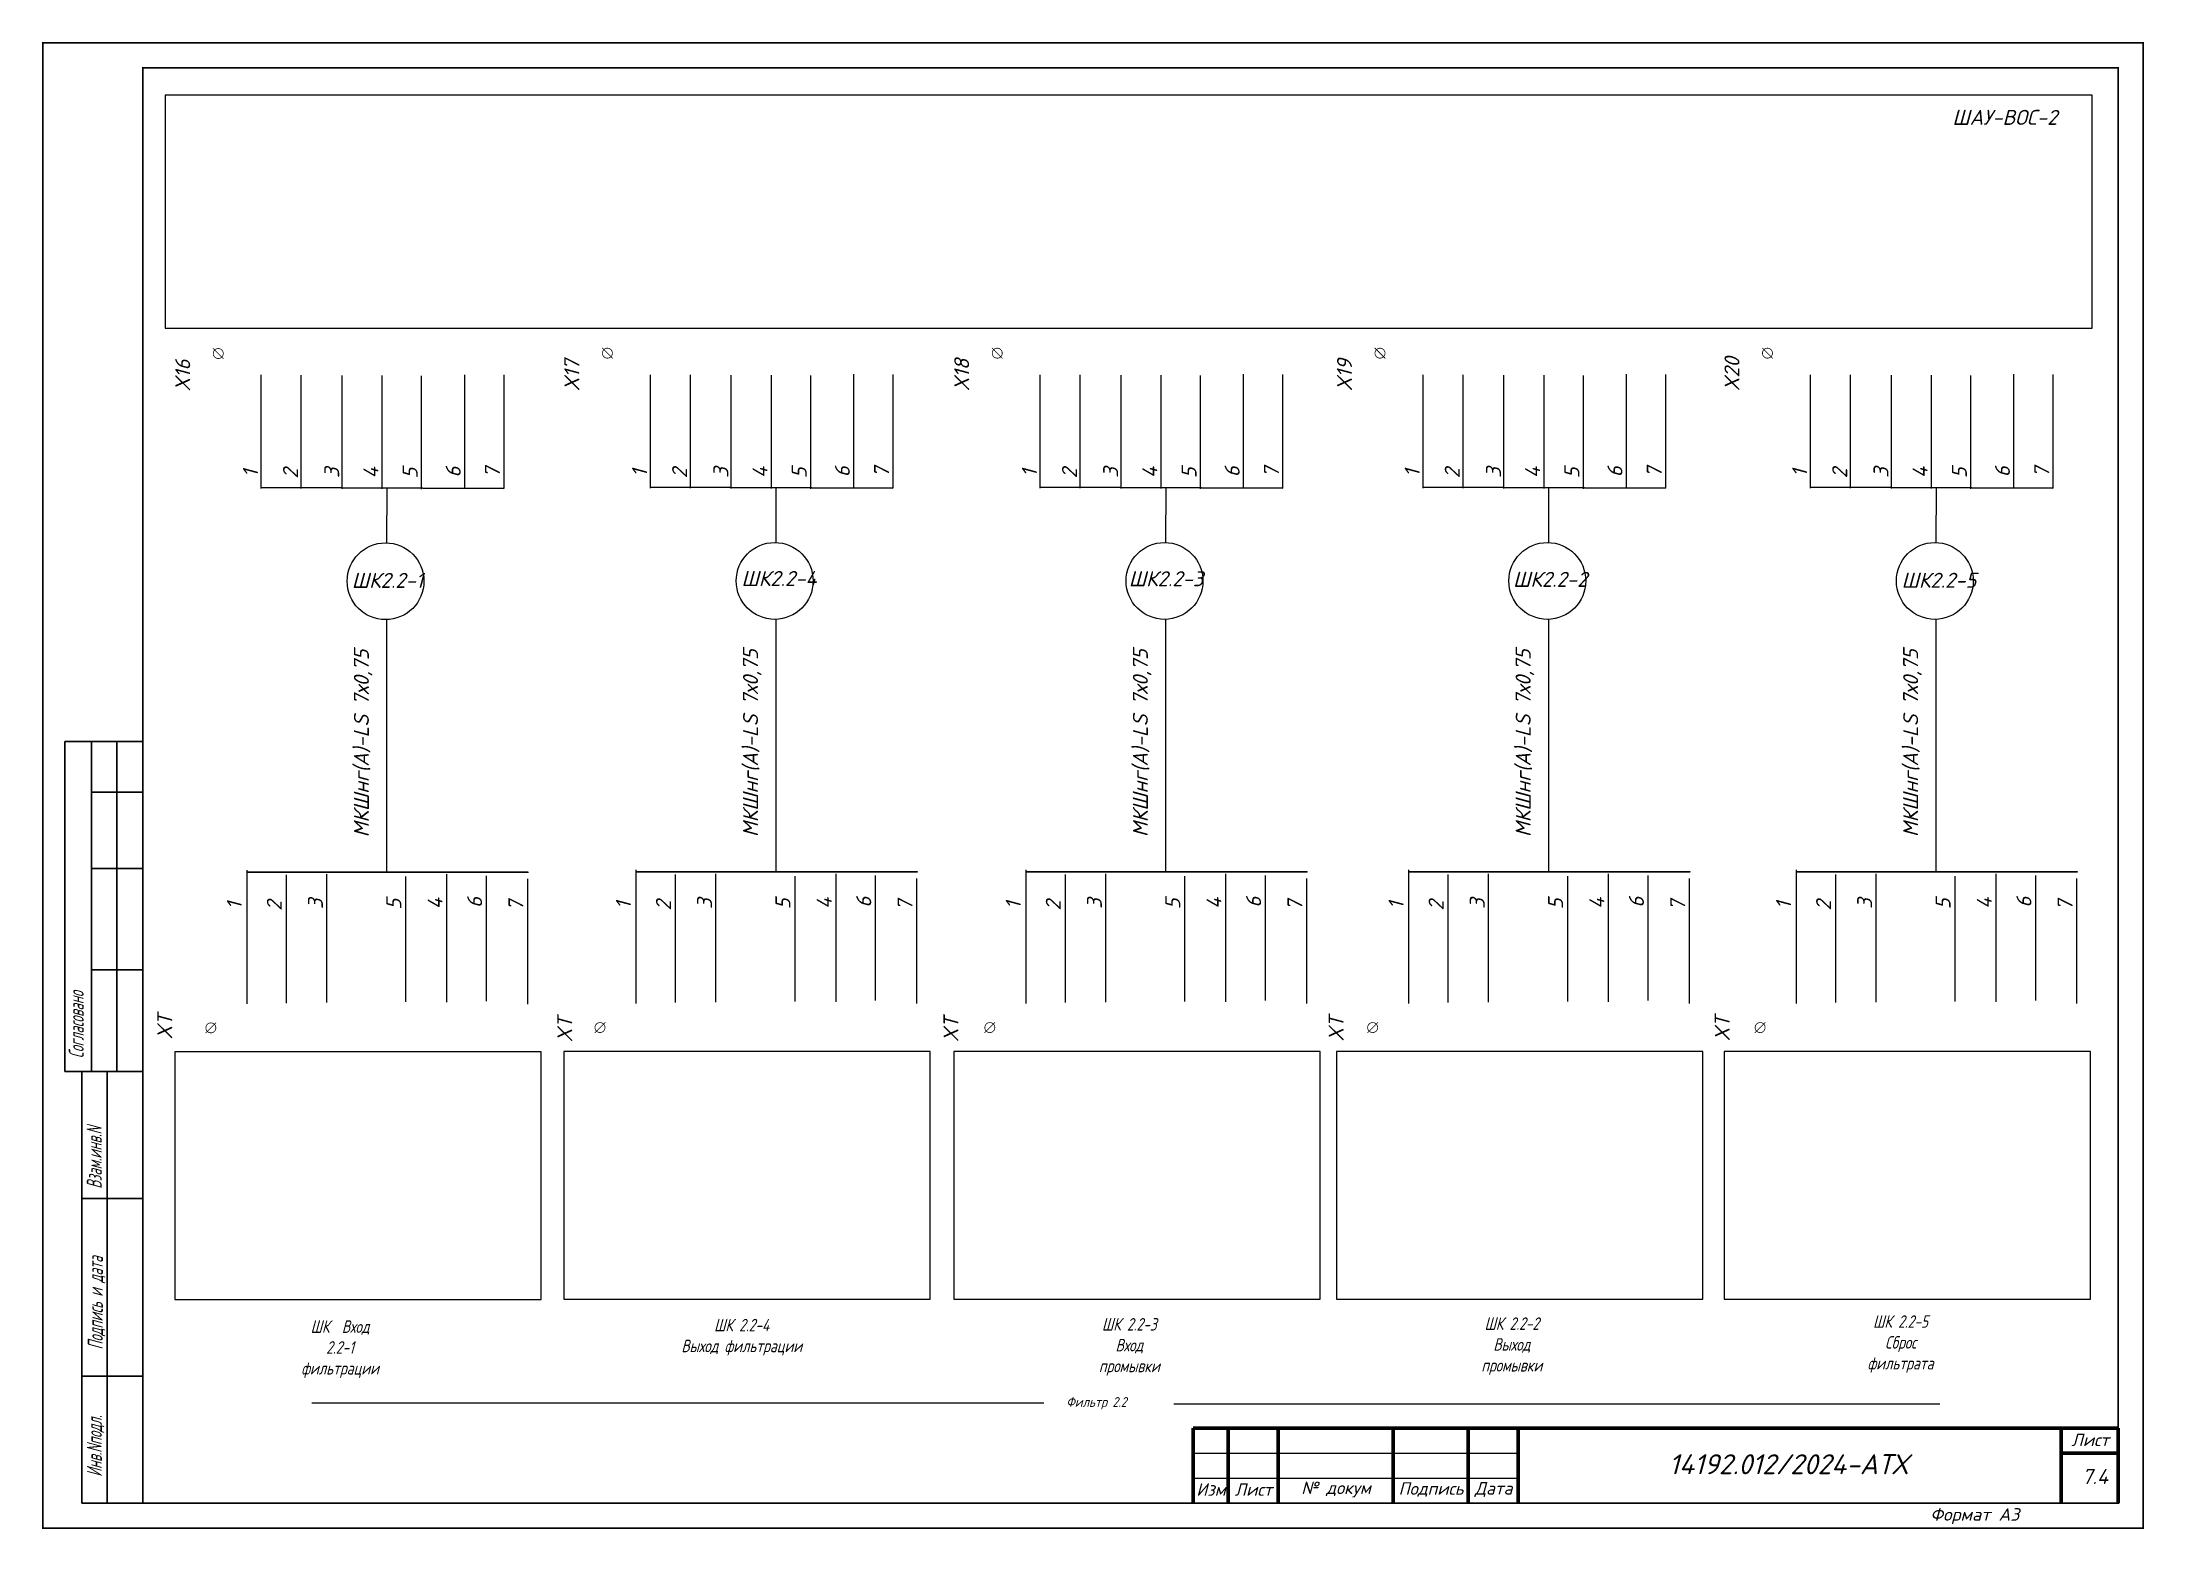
# Model space of a CAD drawing. Header units: millimetres. Extents: x 1463 to 10524, y 7125 to 13164.
# Drawn here: x 4732.6 to 5152.9, y 8693.6 to 8990.9 of the extents above; entities that cross this region are included whole.
import ezdxf
from ezdxf.enums import TextEntityAlignment as Align

# ---------------------------------------------------------------- set-up
doc = ezdxf.new("R2010")
doc.units = ezdxf.units.MM
doc.header["$LTSCALE"] = 4
doc.set_wipeout_variables(frame=1)
doc.linetypes.add('SolidLine', pattern=[0])
for name, color, linetype in [('G', 5, 'Continuous'), ('SYMS', 7, 'Continuous'), ('Вспомогательная', 1, 'Continuous'), ('Текст', 2, 'Continuous')]:
    doc.layers.add(name, color=color, linetype=linetype)
for name, color, linetype, lineweight in [('RAMKA', 7, 'Continuous', 25), ('SHTAMP', 7, 'SolidLine', 25), ('Основеая', 5, 'Continuous', 60)]:
    doc.layers.add(name, color=color, linetype=linetype, lineweight=lineweight)
doc.styles.add('COTES', font='cs_gost2304.shx', dxfattribs={"width": 0.75, "oblique": 15})
doc.styles.add('ISOCPEUR', font='isocpeui.ttf')
doc.styles.add('Simplex00.10.00', font='simplex.shx')
doc.styles.add('Simplex25.085.15', font='GOST_A.TTF', dxfattribs={"width": 0.85, "oblique": 15, "height": 2.5})
doc.styles.add('ГОСТ', font='isocpeur.ttf', dxfattribs={"oblique": 15})

msp = doc.modelspace()

# ---------------------------------------------------------------- texts
at = {"style": 'Simplex25.085.15', "oblique": 15, "width": 1.083459}
msp.add_text('Фильтр 2.2', height=1.961, dxfattribs=at).set_placement((4937.45, 8718.02))
at = {"layer": 'SHTAMP', "color": 0, "style": 'ISOCPEUR'}
msp.add_text('14192.012/2024-АТХ', height=4, dxfattribs=at).set_placement((5081.81, 8704.55), align=Align.CENTER)
at = {"layer": 'SYMS', "linetype": 'Continuous', "ltscale": 0.2, "style": 'ГОСТ', "oblique": 15}
for s, p in [('ШАУ-ВОС-2', (5114.61, 8974.35)), ('ШК2.2-4', (4872.48, 8882.15)), ('ШК2.2-1', (4794.56, 8881.77)), ('ШК2.2-3', (4949.93, 8882.1)), ('ШК2.2-2', (5026.77, 8881.98)), ('ШК2.2-5', (5104.45, 8881.8))]:
    msp.add_text(s, height=3, dxfattribs=at).set_placement(p)
for s, p in [('X16', (4762.26, 8921.03)), ('X17', (4840.07, 8921.1)), ('X18', (4918.03, 8921.1)), ('X19', (4994.57, 8921.1)), ('X20', (5072.05, 8921.1)), ('3', (4792.06, 8903.71)), ('5', (4807.73, 8903.62)), ('6', (4816.35, 8903.83)), ('7', (4824.2, 8903.78)), ('2', (4861.62, 8903.67)), ('3', (4869.87, 8903.77)), ('5', (4885.54, 8903.68)), ('6', (4894.16, 8903.9)), ('7', (4902.01, 8903.84)), ('2', (4939.57, 8903.67)), ('3', (4947.82, 8903.77)), ('5', (4963.49, 8903.68)), ('6', (4972.11, 8903.9)), ('7', (4979.96, 8903.84)), ('2', (5016.11, 8903.67)), ('3', (5024.36, 8903.77)), ('5', (5040.04, 8903.68)), ('6', (5048.65, 8903.9)), ('7', (5056.51, 8903.84)), ('2', (5093.59, 8903.67)), ('3', (5101.85, 8903.77)), ('5', (5117.52, 8903.68)), ('6', (5126.13, 8903.9)), ('7', (5133.99, 8903.84)), ('1', (4775.81, 8903.89)), ('2', (4783.81, 8903.61)), ('4', (4799.88, 8903.67)), ('1', (4853.62, 8903.96)), ('4', (4877.69, 8903.74)), ('1', (4931.57, 8903.96)), ('4', (4955.64, 8903.74)), ('1', (5008.11, 8903.96)), ('4', (5032.18, 8903.74)), ('1', (5085.6, 8903.96)), ('4', (5109.67, 8903.74)), ('МКШнг(А)-LS 7х0,75', (4797.99, 8831.89)), ('МКШнг(А)-LS 7х0,75', (4875.8, 8831.95)), ('МКШнг(А)-LS 7х0,75', (4953.75, 8831.95)), ('МКШнг(А)-LS 7х0,75', (5030.3, 8831.95)), ('МКШнг(А)-LS 7х0,75', (5107.78, 8831.95)), ('1', (4772.58, 8817.47)), ('2', (4780.58, 8817.19)), ('3', (4788.8, 8817.53)), ('5', (4804.47, 8817.43)), ('4', (4812.72, 8817.53)), ('6', (4820.64, 8817.77)), ('7', (4828.89, 8817.17)), ('1', (4850.39, 8817.54)), ('2', (4858.39, 8817.26)), ('3', (4866.61, 8817.59)), ('5', (4882.28, 8817.5)), ('4', (4890.53, 8817.6)), ('6', (4898.45, 8817.83)), ('7', (4906.7, 8817.23)), ('1', (4928.34, 8817.54)), ('2', (4936.34, 8817.26)), ('3', (4944.56, 8817.59)), ('5', (4960.23, 8817.5)), ('4', (4968.49, 8817.6)), ('6', (4976.4, 8817.83)), ('7', (4984.66, 8817.23)), ('1', (5004.89, 8817.54)), ('2', (5012.89, 8817.26)), ('3', (5021.11, 8817.59)), ('5', (5036.78, 8817.5)), ('4', (5045.03, 8817.6)), ('6', (5052.95, 8817.83)), ('7', (5061.2, 8817.23)), ('1', (5082.37, 8817.54)), ('2', (5090.37, 8817.26)), ('3', (5098.59, 8817.59)), ('5', (5114.26, 8817.5)), ('4', (5122.51, 8817.6)), ('6', (5130.43, 8817.83)), ('7', (5138.68, 8817.23)), ('XT', (4758.67, 8791.48)), ('XT', (4838.65, 8790.93)), ('XT', (4915.88, 8790.95)), ('XT', (4992.9, 8791.07)), ('XT', (5070.11, 8791.12))]:
    msp.add_text(s, height=3, rotation=90, dxfattribs=at).set_placement(p)
at = {"layer": 'SYMS', "color": 7, "linetype": 'Continuous', "ltscale": 0.2, "style": 'ГОСТ', "oblique": 15}
msp.add_text('7.4', height=3, dxfattribs=at).set_placement((5140.53, 8702.6))
at = {"layer": 'SYMS', "linetype": 'Continuous', "char_height": 2.5, "attachment_point": 2}
for s, insert, width in [('{\\Fsimplex|c204;\\Q15;\\W0.75;\\C0;ШК  Вход 2.2-1 фильтрации}', (4792.22, 8735.32), 16.2192), ('{\\Fsimplex|c204;\\Q15;\\W0.75;\\C0;ШК 2.2-4\\PВыход фильтрации}', (4872.53, 8735.62), 27.2347), ('{\\Fsimplex|c204;\\Q15;\\W0.75;\\C0;ШК 2.2-3\\PВход промывки}', (4950.04, 8735.78), 16.2192), ('{\\Fsimplex|c204;\\Q15;\\W0.75;\\C0;ШК 2.2-2 Выход промывки}', (5026.52, 8735.92), 16.2192), ('{\\Fsimplex|c204;\\Q15;\\W0.75;\\C0;ШК 2.2-5\\PСброс фильтрата}', (5104.25, 8736.33), 16.2192)]:
    msp.add_mtext(s, dxfattribs=dict(at, insert=insert, width=width))

# ---------------------------------------------------------------- blocks, each defined once
blk = doc.blocks.new('Формат А3')
at = {"color": 0, "linetype": 'Continuous', "const_width": 0.3}
for points in [[(-420, 297), (0, 297), (0, 0), (-420, 0)], [(-400, 5), (-400, 292), (-5, 292), (-5, 5)]]:
    blk.add_lwpolyline(points, close=True, dxfattribs=at)
at = {"color": 0, "linetype": 'Continuous', "style": 'Simplex00.10.00', "oblique": 15}
blk.add_text('Формат А3', height=2.5, dxfattribs=at).set_placement((-33.67, 2.75), align=Align.MIDDLE_CENTER)
blk = doc.blocks.new('A$C73A268AF')
at = {"lineweight": 30}
for p, q in [((4.57, 157.46), (20.05, 157.46)), ((4.57, 157.46), (4.57, 91.46)), ((9.89, 157.46), (9.89, 91.46)), ((14.97, 157.46), (14.97, 91.46)), ((9.89, 147.31), (20.05, 147.31)), ((9.89, 132.08), (20.05, 132.08)), ((9.89, 111.77), (20.05, 111.77)), ((4.57, 91.46), (20.05, 91.46)), ((7.96, 5.15), (7.96, 91.46)), ((13.04, 5.15), (13.04, 91.46)), ((20.15, 66.08), (7.96, 66.08)), ((20.15, 30.54), (7.96, 30.54))]:
    blk.add_line(p, q, dxfattribs=at)
blk.add_lwpolyline([(20.15, 5.15), (7.96, 5.15)], dxfattribs=at)
at = {"layer": 'Вспомогательная', "color": 7}
for p, q in [((230.15, 15.15), (295.15, 15.15)), ((230.15, 10.15), (295.15, 10.15)), ((230.15, 5.15), (295.15, 5.15))]:
    blk.add_line(p, q, dxfattribs=at)
at = {"layer": 'Основеая', "color": 7}
for p, q in [((230.15, 20.15), (230.15, 5.15)), ((415.15, 20.15), (230.15, 20.15)), ((237.15, 20.15), (237.15, 5.15)), ((247.15, 20.15), (247.15, 5.15)), ((270.15, 20.15), (270.15, 5.15)), ((285.15, 20.15), (285.15, 5.15)), ((295.15, 20.15), (295.15, 5.15)), ((403.72, 20.15), (403.72, 5.15)), ((415.15, 20.15), (415.15, 5.15)), ((403.72, 15.15), (415.15, 15.15))]:
    blk.add_line(p, q, dxfattribs=at)
blk.add_blockref('Формат А3', (420.15, 0.15))
at = {"layer": 'RAMKA', "style": 'COTES', "oblique": 15, "width": 0.75}
for s, p in [('Согласовано', (8.35, 94.1)), ('Взам.инв.N', (11.94, 68.02)), ('Подпись и дата', (12.17, 35.86)), ('Инв.Nподл.', (11.97, 10.43))]:
    blk.add_text(s, height=3, rotation=90, dxfattribs=at).set_placement(p)
at = {"layer": 'Текст', "color": 7, "char_height": 2.5, "style": 'ГОСТ'}
for s, insert, width, attachment_point in [('{\\fISOCPEUR|b0|i0|c204|p34;Лист}', (413.32, 17.81), 11.4585, 6), ('{\\fISOCPEUR|b0|i0|c204|p34;Изм}', (233.75, 7.88), 7, 5), ('{\\fISOCPEUR|b0|i0|c204|p34;Лист}', (242.25, 7.88), 10, 5), ('{\\fISOCPEUR|b0|i0|c204|p34;№ докум}', (258.75, 7.88), 23, 5), ('{\\fISOCPEUR|b0|i0|c204|p34;Подпись}', (277.75, 7.88), 15, 5), ('{\\fISOCPEUR|b0|i0|c204|p34;Дата}', (290.25, 7.88), 10, 5)]:
    blk.add_mtext(s, dxfattribs=dict(at, insert=insert, width=width, attachment_point=attachment_point))
blk = doc.blocks.new('Клеммное соединение')
at = {"linetype": 'Continuous'}
blk.add_wipeout([(0, -1), (-0.44, -0.9), (-0.6, -0.8), (-0.71, -0.7), (-0.8, -0.6), (-0.87, -0.5), (-0.92, -0.4), (-0.95, -0.3), (-0.98, -0.2), (-0.99, -0.1), (-0.99, 0), (-0.99, 0.1), (-0.98, 0.2), (-0.95, 0.3), (-0.92, 0.4), (-0.87, 0.5), (-0.8, 0.6), (-0.71, 0.7), (-0.6, 0.8), (-0.44, 0.9), (0, 1), (0.44, 0.9), (0.6, 0.8), (0.71, 0.7), (0.8, 0.6), (0.87, 0.5), (0.92, 0.4), (0.95, 0.3), (0.98, 0.2), (0.99, 0.1), (1, 0), (0.99, -0.1), (0.98, -0.2), (0.95, -0.3), (0.92, -0.4), (0.87, -0.5), (0.8, -0.6), (0.71, -0.7), (0.6, -0.8), (0.44, -0.9)], dxfattribs=at)
at = {"color": 0, "linetype": 'Continuous', "lineweight": -2, "const_width": 0.15}
blk.add_lwpolyline([(-1.06, -1.06), (1.06, 1.06)], dxfattribs=at)
blk.add_lwpolyline([(-1, 0, 1), (1, 0, 1)], format="xyb", close=True, dxfattribs=at)

# ---------------------------------------------------------------- linework, layer by layer
at = {"color": 7, "ltscale": 0.2}
for p, q in [((4932.98, 8718.77), (4786.58, 8718.77)), ((4958.94, 8718.6), (5112.12, 8718.6))]:
    msp.add_line(p, q, dxfattribs=at)
at = {"ltscale": 1.2}
msp.add_lwpolyline([(4757.28, 8933.67), (5142.58, 8933.67), (5142.58, 8980.31), (4757.28, 8980.31)], close=True, dxfattribs=at)
at = {"linetype": 'Continuous', "ltscale": 0.2}
for points in [[(4759.19, 8739.51), (4832.43, 8739.51), (4832.43, 8789), (4759.19, 8789)], [(4837, 8739.58), (4910.24, 8739.58), (4910.24, 8789.06), (4837, 8789.06)], [(4914.95, 8739.58), (4988.19, 8739.58), (4988.19, 8789.06), (4914.95, 8789.06)], [(4991.5, 8739.58), (5064.73, 8739.58), (5064.73, 8789.06), (4991.5, 8789.06)], [(5068.98, 8739.58), (5142.22, 8739.58), (5142.22, 8789.06), (5068.98, 8789.06)]]:
    msp.add_lwpolyline(points, close=True, dxfattribs=at)
at = {"layer": 'G', "color": 0}
for p, q in [((4801.59, 8890.77), (4801.63, 8901.76)), ((4879.4, 8890.84), (4879.44, 8901.83)), ((4957.35, 8890.84), (4957.39, 8901.83)), ((5033.9, 8890.84), (5033.94, 8901.83)), ((5111.38, 8890.84), (5111.42, 8901.83)), ((4801.54, 8875.42), (4801.54, 8824.94)), ((4879.35, 8875.49), (4879.35, 8825.01)), ((4957.3, 8875.49), (4957.3, 8825.01)), ((5033.84, 8875.49), (5033.84, 8825.01)), ((5111.33, 8875.49), (5111.33, 8825.01))]:
    msp.add_line(p, q, dxfattribs=at)
at = {"layer": 'SYMS', "linetype": 'Continuous', "ltscale": 0.2}
for p, q in [((4776.41, 8924.34), (4776.41, 8901.65)), ((4784.39, 8924.32), (4784.39, 8901.64)), ((4792.58, 8924.24), (4792.58, 8901.56)), ((4800.61, 8924.24), (4800.61, 8901.56)), ((4808.47, 8924.19), (4808.47, 8901.5)), ((4817.08, 8924.4), (4817.08, 8901.72)), ((4824.94, 8924.35), (4824.94, 8901.66)), ((4854.22, 8924.4), (4854.22, 8901.72)), ((4862.2, 8924.39), (4862.2, 8901.7)), ((4870.39, 8924.31), (4870.39, 8901.63)), ((4878.42, 8924.31), (4878.42, 8901.63)), ((4886.28, 8924.25), (4886.28, 8901.57)), ((4894.89, 8924.47), (4894.89, 8901.78)), ((4902.75, 8924.41), (4902.75, 8901.73)), ((4932.17, 8924.4), (4932.17, 8901.72)), ((4940.16, 8924.39), (4940.16, 8901.7)), ((4948.34, 8924.31), (4948.34, 8901.63)), ((4956.37, 8924.31), (4956.37, 8901.63)), ((4964.23, 8924.25), (4964.23, 8901.57)), ((4972.84, 8924.47), (4972.84, 8901.78)), ((4980.7, 8924.41), (4980.7, 8901.73)), ((5008.71, 8924.4), (5008.71, 8901.72)), ((5016.7, 8924.39), (5016.7, 8901.7)), ((5024.89, 8924.31), (5024.89, 8901.63)), ((5032.92, 8924.31), (5032.92, 8901.63)), ((5040.77, 8924.25), (5040.77, 8901.57)), ((5049.39, 8924.47), (5049.39, 8901.78)), ((5057.24, 8924.41), (5057.24, 8901.73)), ((5086.19, 8924.4), (5086.19, 8901.72)), ((5094.18, 8924.39), (5094.18, 8901.7)), ((5102.37, 8924.31), (5102.37, 8901.63)), ((5110.4, 8924.31), (5110.4, 8901.63)), ((5118.26, 8924.25), (5118.26, 8901.57)), ((5126.87, 8924.47), (5126.87, 8901.78)), ((5134.72, 8924.41), (5134.72, 8901.73)), ((4773.58, 8825.35), (4773.58, 8798.61)), ((4781.44, 8824.38), (4781.44, 8798.77)), ((4789.52, 8824.54), (4789.52, 8798.85)), ((4805.33, 8824.06), (4805.33, 8799.01)), ((4813.52, 8824.54), (4813.52, 8798.93)), ((4821.43, 8824.22), (4821.43, 8799.17)), ((4829.69, 8823.62), (4829.69, 8798.57)), ((4851.39, 8825.41), (4851.39, 8798.67)), ((4859.25, 8824.45), (4859.25, 8798.84)), ((4867.33, 8824.61), (4867.33, 8798.91)), ((4883.14, 8824.12), (4883.14, 8799.08)), ((4891.33, 8824.61), (4891.33, 8799)), ((4899.24, 8824.29), (4899.24, 8799.24)), ((4907.5, 8823.69), (4907.5, 8798.64)), ((4929.34, 8825.41), (4929.34, 8798.67)), ((4937.2, 8824.45), (4937.2, 8798.84)), ((4945.28, 8824.61), (4945.28, 8798.91)), ((4961.09, 8824.12), (4961.09, 8799.08)), ((4969.28, 8824.61), (4969.28, 8799)), ((4977.2, 8824.29), (4977.2, 8799.24)), ((4985.45, 8823.69), (4985.45, 8798.64)), ((5005.89, 8825.41), (5005.89, 8798.67)), ((5013.74, 8824.45), (5013.74, 8798.84)), ((5021.83, 8824.61), (5021.83, 8798.91)), ((5037.63, 8824.12), (5037.63, 8799.08)), ((5045.82, 8824.61), (5045.82, 8799)), ((5053.74, 8824.29), (5053.74, 8799.24)), ((5061.99, 8823.69), (5061.99, 8798.64)), ((5083.37, 8825.41), (5083.37, 8798.67)), ((5091.23, 8824.45), (5091.23, 8798.84)), ((5099.31, 8824.61), (5099.31, 8798.91)), ((5115.12, 8824.12), (5115.12, 8799.08)), ((5123.3, 8824.61), (5123.3, 8799)), ((5131.22, 8824.29), (5131.22, 8799.24)), ((5139.47, 8823.69), (5139.47, 8798.64))]:
    msp.add_line(p, q, dxfattribs=at)
at = {"layer": 'SYMS', "linetype": 'Continuous', "lineweight": 30, "ltscale": 0.2}
for points in [[(4776.39, 8901.83), (4824.94, 8901.66), (4824.94, 8901.66)], [(4854.2, 8901.9), (4902.75, 8901.73), (4902.75, 8901.73)], [(4932.15, 8901.9), (4980.7, 8901.73), (4980.7, 8901.73)], [(5008.69, 8901.9), (5057.24, 8901.73), (5057.24, 8901.73)], [(5086.18, 8901.9), (5134.72, 8901.73), (5134.72, 8901.73)], [(4773.58, 8824.94), (4829.85, 8824.94), (4829.85, 8824.94)], [(4851.39, 8825.01), (4907.66, 8825.01), (4907.66, 8825.01)], [(4929.34, 8825.01), (4985.61, 8825.01), (4985.61, 8825.01)], [(5005.89, 8825.01), (5062.16, 8825.01), (5062.16, 8825.01)], [(5083.37, 8825.01), (5139.64, 8825.01), (5139.64, 8825.01)]]:
    msp.add_lwpolyline(points, dxfattribs=at)
at = {"layer": 'SYMS', "linetype": 'Continuous', "ltscale": 0.2}
for centre in [(4801.32, 8883.1), (4879.13, 8883.16), (4957.08, 8883.16), (5033.62, 8883.16), (5111.11, 8883.16)]:
    msp.add_circle(centre, 7.68, dxfattribs=at)

# ---------------------------------------------------------------- block references
at = {"ltscale": 1.2}
msp.add_blockref('A$C73A268AF', (4732.63, 8693.61), dxfattribs=at)

msp.set_redraw_order([(e.dxf.handle, doc.entitydb.next_handle()) for e in msp.query("TEXT MTEXT ATTDEF DIMENSION ARC_DIMENSION")])  # texts and dimensions are drawn at this point

# ---------------------------------------------------------------- next in the draw order: block references
for p, rotation in [((4767.87, 8928.63), 90), ((4845.68, 8928.7), 90), ((4923.63, 8928.7), 90), ((5000.17, 8928.7), 90), ((5077.65, 8928.7), 90), ((4766.39, 8793.8), 180), ((4844.2, 8793.86), 180), ((4922.15, 8793.86), 180), ((4998.7, 8793.86), 180), ((5076.18, 8793.86), 180)]:
    msp.add_blockref('Клеммное соединение', p, dxfattribs=dict(rotation=rotation))

doc.saveas('drawing.dxf')
